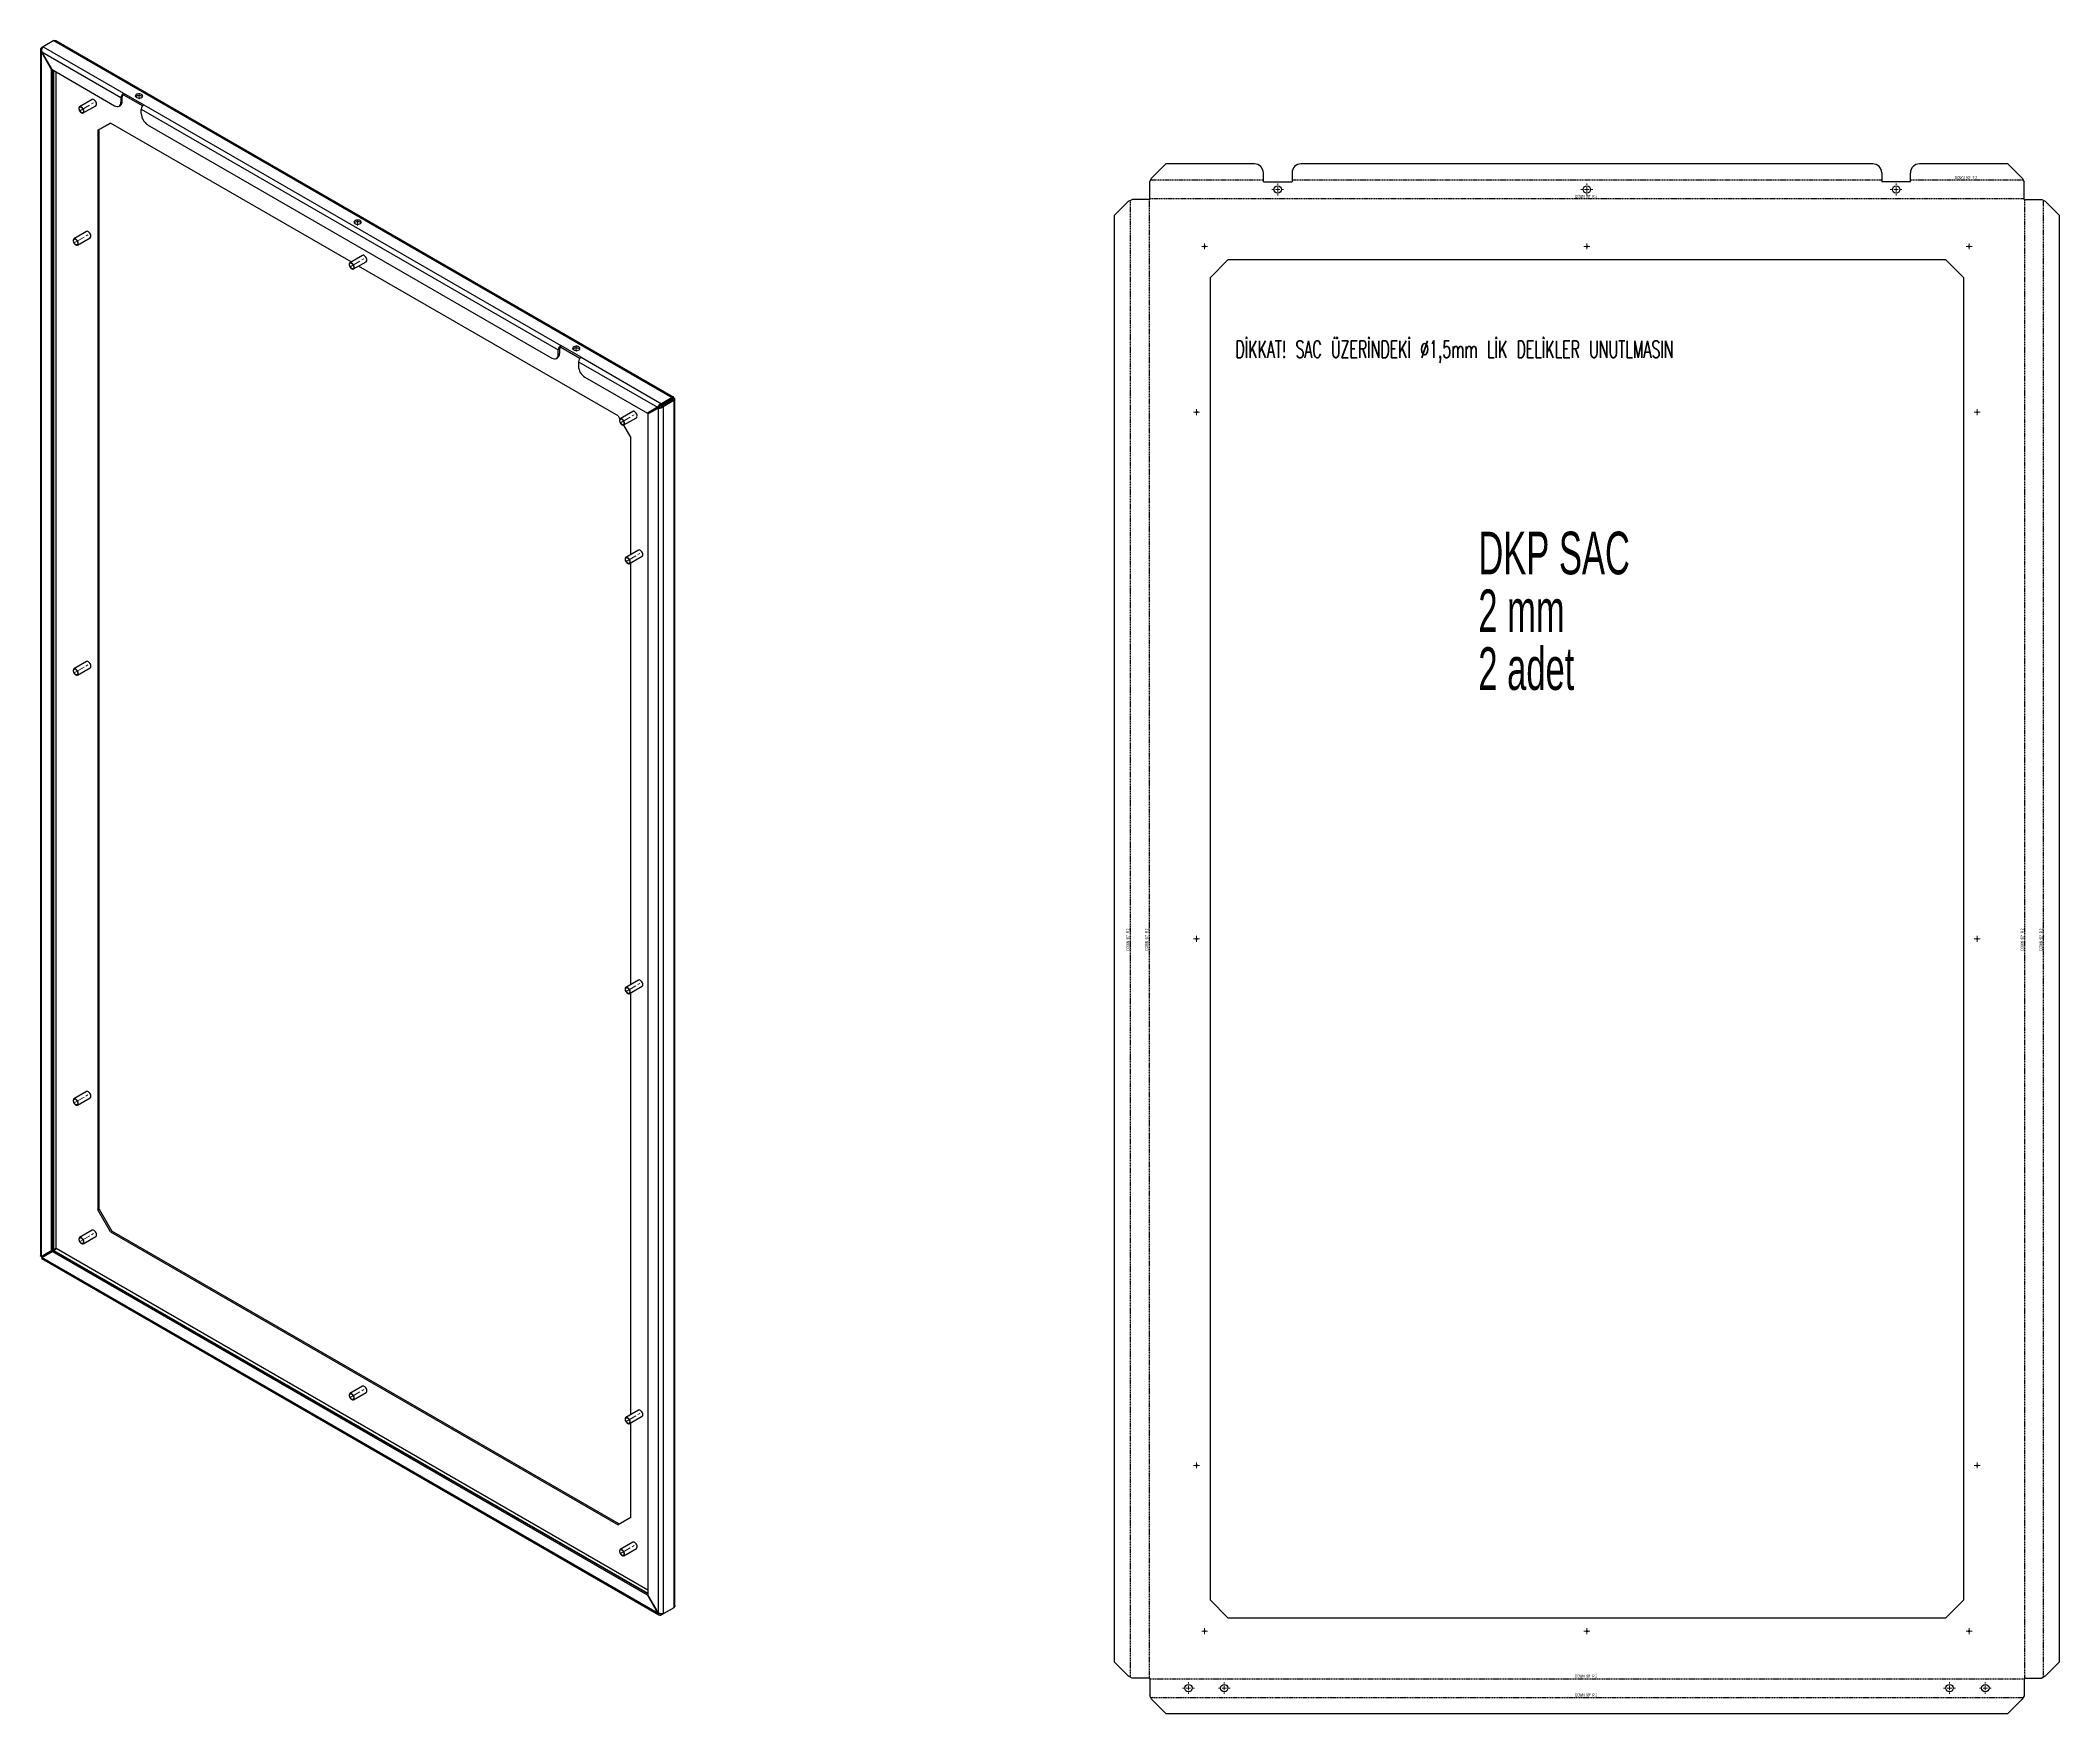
# Model space of a CAD drawing. Header units: millimetres. Extents: x -2498 to -245, y -806 to 1061.
import ezdxf

# ---------------------------------------------------------------- set-up
doc = ezdxf.new("R2010")
doc.units = ezdxf.units.MM
doc.linetypes.add('CENTERX2', pattern=[20.32, 12.7, -2.54, 2.54, -2.54])
doc.linetypes.add('HIDDEN', pattern=[1.905, 1.27, -0.635])
doc.styles.add('SLDTEXTSTYLE0', font='TXT', dxfattribs={"width": 0.605})
doc.styles.add('SLDTEXTSTYLE1', font='TXT', dxfattribs={"width": 0.605, "bigfont": 'bigfont'})
doc.styles.add('SLDTEXTSTYLE2', font='TXT', dxfattribs={"width": 0.5675})

# ---------------------------------------------------------------- blocks, each defined once
blk = doc.blocks.new('SW_CENTERMARKSYMBOL_0')
at = {"color": 0, "linetype": 'Continuous', "lineweight": 18}
for p, q in [((-2.5, 0), (-3.25, 0)), ((0, 0), (-2.5, 0)), ((0, 2.5), (0, 3.25)), ((0, 0), (0, 2.5)), ((0, 0), (0, -2.5)), ((0, 0), (2.5, 0)), ((2.5, 0), (3.25, 0)), ((0, -2.5), (0, -3.25))]:
    blk.add_line(p, q, dxfattribs=at)
blk = doc.blocks.new('SW_CENTERMARKSYMBOL_1')
at = {"color": 0, "linetype": 'Continuous', "lineweight": 18}
for p, q in [((-2.5, 0), (-3.25, 0)), ((0, 0), (-2.5, 0)), ((0, 2.5), (0, 3.25)), ((0, 0), (0, 2.5)), ((0, 0), (0, -2.5)), ((0, 0), (2.5, 0)), ((2.5, 0), (3.25, 0)), ((0, -2.5), (0, -3.25))]:
    blk.add_line(p, q, dxfattribs=at)
blk = doc.blocks.new('SW_CENTERMARKSYMBOL_2')
at = {"color": 0, "linetype": 'Continuous', "lineweight": 18}
for p, q in [((-2.5, 0), (-3.25, 0)), ((0, 0), (-2.5, 0)), ((0, 2.5), (0, 3.25)), ((0, 0), (0, 2.5)), ((0, 0), (0, -2.5)), ((0, 0), (2.5, 0)), ((2.5, 0), (3.25, 0)), ((0, -2.5), (0, -3.25))]:
    blk.add_line(p, q, dxfattribs=at)
blk = doc.blocks.new('SW_CENTERMARKSYMBOL_3')
at = {"color": 0, "linetype": 'Continuous', "lineweight": 18}
for p, q in [((-2.5, 0), (-3.25, 0)), ((0, 0), (-2.5, 0)), ((0, 2.5), (0, 3.25)), ((0, 0), (0, 2.5)), ((0, 0), (0, -2.5)), ((0, 0), (2.5, 0)), ((2.5, 0), (3.25, 0)), ((0, -2.5), (0, -3.25))]:
    blk.add_line(p, q, dxfattribs=at)
blk = doc.blocks.new('SW_CENTERMARKSYMBOL_4')
at = {"color": 0, "linetype": 'Continuous', "lineweight": 18}
for p, q in [((-2.5, 0), (-3.25, 0)), ((0, 0), (-2.5, 0)), ((0, 2.5), (0, 3.25)), ((0, 0), (0, 2.5)), ((0, 0), (0, -2.5)), ((0, 0), (2.5, 0)), ((2.5, 0), (3.25, 0)), ((0, -2.5), (0, -3.25))]:
    blk.add_line(p, q, dxfattribs=at)
blk = doc.blocks.new('SW_CENTERMARKSYMBOL_5')
at = {"color": 0, "linetype": 'Continuous', "lineweight": 18}
for p, q in [((-2.5, 0), (-3.25, 0)), ((0, 0), (-2.5, 0)), ((0, 2.5), (0, 3.25)), ((0, 0), (0, 2.5)), ((0, 0), (0, -2.5)), ((0, 0), (2.5, 0)), ((2.5, 0), (3.25, 0)), ((0, -2.5), (0, -3.25))]:
    blk.add_line(p, q, dxfattribs=at)
blk = doc.blocks.new('SW_CENTERMARKSYMBOL_6')
at = {"color": 0, "linetype": 'Continuous', "lineweight": 18}
for p, q in [((-2.5, 0), (-3.25, 0)), ((0, 0), (-2.5, 0)), ((0, 2.5), (0, 3.25)), ((0, 0), (0, 2.5)), ((0, 0), (0, -2.5)), ((0, 0), (2.5, 0)), ((2.5, 0), (3.25, 0)), ((0, -2.5), (0, -3.25))]:
    blk.add_line(p, q, dxfattribs=at)
blk = doc.blocks.new('SW_CENTERMARKSYMBOL_7')
at = {"color": 0, "linetype": 'Continuous', "lineweight": 18}
for p, q in [((-2.5, 0), (-3.25, 0)), ((0, 0), (-2.5, 0)), ((0, 2.5), (0, 3.25)), ((0, 0), (0, 2.5)), ((0, 0), (0, -2.5)), ((0, 0), (2.5, 0)), ((2.5, 0), (3.25, 0)), ((0, -2.5), (0, -3.25))]:
    blk.add_line(p, q, dxfattribs=at)
blk = doc.blocks.new('SW_CENTERMARKSYMBOL_8')
at = {"color": 0, "linetype": 'Continuous', "lineweight": 18}
for p, q in [((-2.5, 0), (-3.25, 0)), ((0, 0), (-2.5, 0)), ((0, 2.5), (0, 3.25)), ((0, 0), (0, 2.5)), ((0, 0), (0, -2.5)), ((0, 0), (2.5, 0)), ((2.5, 0), (3.25, 0)), ((0, -2.5), (0, -3.25))]:
    blk.add_line(p, q, dxfattribs=at)
blk = doc.blocks.new('SW_CENTERMARKSYMBOL_9')
at = {"color": 0, "linetype": 'Continuous', "lineweight": 18}
for p, q in [((-2.5, 0), (-3.25, 0)), ((0, 0), (-2.5, 0)), ((0, 2.5), (0, 3.25)), ((0, 0), (0, 2.5)), ((0, 0), (0, -2.5)), ((0, 0), (2.5, 0)), ((2.5, 0), (3.25, 0)), ((0, -2.5), (0, -3.25))]:
    blk.add_line(p, q, dxfattribs=at)
blk = doc.blocks.new('SW_CENTERMARKSYMBOL_10')
at = {"color": 0, "linetype": 'Continuous', "lineweight": 18}
for p, q in [((-2.5, 0), (-3.25, 0)), ((0, 0), (-2.5, 0)), ((0, 2.5), (0, 3.25)), ((0, 0), (0, 2.5)), ((0, 0), (0, -2.5)), ((0, 0), (2.5, 0)), ((2.5, 0), (3.25, 0)), ((0, -2.5), (0, -3.25))]:
    blk.add_line(p, q, dxfattribs=at)
blk = doc.blocks.new('SW_CENTERMARKSYMBOL_11')
at = {"color": 0, "linetype": 'Continuous', "lineweight": 18}
for p, q in [((-2.5, 0), (-3.25, 0)), ((0, 0), (-2.5, 0)), ((0, 2.5), (0, 3.25)), ((0, 0), (0, 2.5)), ((0, 0), (0, -2.5)), ((0, 0), (2.5, 0)), ((2.5, 0), (3.25, 0)), ((0, -2.5), (0, -3.25))]:
    blk.add_line(p, q, dxfattribs=at)
blk = doc.blocks.new('SW_CENTERMARKSYMBOL_12')
at = {"color": 0, "linetype": 'Continuous', "lineweight": 18}
for p, q in [((-5, 0), (-6.6, 0)), ((0, 0), (-2.5, 0)), ((0, 5), (0, 6.6)), ((0, 0), (0, 2.5)), ((0, 0), (0, -2.5)), ((0, 0), (2.5, 0)), ((5, 0), (6.6, 0)), ((0, -5), (0, -6.6))]:
    blk.add_line(p, q, dxfattribs=at)
blk = doc.blocks.new('SW_CENTERMARKSYMBOL_13')
at = {"color": 0, "linetype": 'Continuous', "lineweight": 18}
for p, q in [((-5, 0), (-6.6, 0)), ((0, 0), (-2.5, 0)), ((0, 5), (0, 6.6)), ((0, 0), (0, 2.5)), ((0, 0), (0, -2.5)), ((0, 0), (2.5, 0)), ((5, 0), (6.6, 0)), ((0, -5), (0, -6.6))]:
    blk.add_line(p, q, dxfattribs=at)
blk = doc.blocks.new('SW_CENTERMARKSYMBOL_14')
at = {"color": 0, "linetype": 'Continuous', "lineweight": 18}
for p, q in [((-5, 0), (-6.6, 0)), ((0, 0), (-2.5, 0)), ((0, 5), (0, 6.6)), ((0, 0), (0, 2.5)), ((0, 0), (0, -2.5)), ((0, 0), (2.5, 0)), ((5, 0), (6.6, 0)), ((0, -5), (0, -6.6))]:
    blk.add_line(p, q, dxfattribs=at)
blk = doc.blocks.new('SW_CENTERMARKSYMBOL_15')
at = {"color": 0, "linetype": 'Continuous', "lineweight": 18}
for p, q in [((-5, 0), (-6.6, 0)), ((0, 0), (-2.5, 0)), ((0, 5), (0, 6.6)), ((0, 0), (0, 2.5)), ((0, 0), (0, -2.5)), ((0, 0), (2.5, 0)), ((5, 0), (6.6, 0)), ((0, -5), (0, -6.6))]:
    blk.add_line(p, q, dxfattribs=at)
blk = doc.blocks.new('SW_CENTERMARKSYMBOL_16')
at = {"color": 0, "linetype": 'Continuous', "lineweight": 18}
for p, q in [((-5, 0), (-6.6, 0)), ((0, 0), (-2.5, 0)), ((0, 5), (0, 6.6)), ((0, 0), (0, 2.5)), ((0, 0), (0, -2.5)), ((0, 0), (2.5, 0)), ((5, 0), (6.6, 0)), ((0, -5), (0, -6.6))]:
    blk.add_line(p, q, dxfattribs=at)
blk = doc.blocks.new('SW_CENTERMARKSYMBOL_17')
at = {"color": 0, "linetype": 'Continuous', "lineweight": 18}
for p, q in [((-5, 0), (-6.6, 0)), ((0, 0), (-2.5, 0)), ((0, 5), (0, 6.6)), ((0, 0), (0, 2.5)), ((0, 0), (0, -2.5)), ((0, 0), (2.5, 0)), ((5, 0), (6.6, 0)), ((0, -5), (0, -6.6))]:
    blk.add_line(p, q, dxfattribs=at)
blk = doc.blocks.new('SW_CENTERMARKSYMBOL_18')
at = {"color": 0, "linetype": 'Continuous', "lineweight": 18}
for p, q in [((-5, 0), (-6.6, 0)), ((0, 0), (-2.5, 0)), ((0, 5), (0, 6.6)), ((0, 0), (0, 2.5)), ((0, 0), (0, -2.5)), ((0, 0), (2.5, 0)), ((5, 0), (6.6, 0)), ((0, -5), (0, -6.6))]:
    blk.add_line(p, q, dxfattribs=at)

msp = doc.modelspace()

# ---------------------------------------------------------------- linework, layer by layer
at = {"color": 7, "linetype": 'Continuous', "lineweight": 25}
for p, q in [((-2482.8, 1061.2), (-2494.8, 1054.3)), ((-2482.8, 1061.2), (-1792.9, 663)), ((-1791.4, 663.4), (-2480.3, 1061.1)), ((-2497.9, 1050.7), (-2497.9, -295)), ((-2494.8, 1054.3), (-2496.7, 1053.2)), ((-2495.8, 1052.6), (-2496.7, 1053.2)), ((-2496.7, 1048.3), (-2496.2, 1048.6)), ((-2496.7, -295.8), (-2496.7, 1048.3)), ((-2496.7, 1048.3), (-2485.4, 1028.7)), ((-2496.2, 1048.6), (-2408, 997.6)), ((-2484.9, 1029), (-2496.2, 1048.6)), ((-2494.8, 1054.3), (-2405.1, 1002.5)), ((-2485.4, 1028.7), (-2484.9, 1029)), ((-2485.4, -289.3), (-2485.4, 1028.7)), ((-2484.9, 1029), (-2415, 988.6)), ((-2484, -288.5), (-2484, 1028.4)), ((-2483.3, 1028), (-2483.3, -288.1)), ((-2480.4, -287), (-2480.4, 1026.4)), ((-2440, 995.6), (-2454.2, 987.4)), ((-2408, 997.6), (-2408, 992.7)), ((-2408, 992.7), (-2406.5, 993.5)), ((-2406.5, 993.5), (-2406.5, 998.4)), ((-2405.1, 1002.5), (-2382.5, 989.5)), ((-2405.1, 1002.5), (-2405.1, 1000.9)), ((-2405.1, 1000.9), (-2383.7, 988.5)), ((-2450.2, 980.5), (-2436, 988.6)), ((-2433.8, 961.1), (-2419.6, 969.2)), ((-2419.6, 969.2), (-2432.4, 961.9)), ((-2151, 814.2), (-2419.6, 969.2)), ((-2410, 988.1), (-2408.6, 989)), ((-2385.3, 984.6), (-1920.1, 716)), ((-2385.3, 979.7), (-2385.3, 984.6)), ((-2382.5, 989.5), (-1917.2, 720.9)), ((-2432.4, 961.9), (-2433.8, 961.1)), ((-2433.8, 961.1), (-2433.8, -243.7)), ((-2432.4, -242.9), (-2432.4, 961.9)), ((-2378.3, 967.4), (-1927.1, 707)), ((-1260.1, 903.6), (-1258.1, 907.6)), ((-1260.1, 883.9), (-1260.1, 903.6)), ((-1258.1, 907.6), (-1242.1, 923.6)), ((-1143.3, 923.6), (-1242.1, 923.6)), ((-1133.3, 903.6), (-1133.3, 913.6)), ((-1133.3, 903.6), (-1101.3, 903.6)), ((-1101.3, 913.6), (-1101.3, 903.6)), ((-453.3, 923.6), (-1091.3, 923.6)), ((-443.3, 913.6), (-443.3, 903.6)), ((-411.3, 903.6), (-443.3, 903.6)), ((-411.3, 903.6), (-411.3, 913.6)), ((-302.5, 923.6), (-401.3, 923.6)), ((-302.5, 923.6), (-286.5, 907.6)), ((-286.5, 907.6), (-284.5, 903.6)), ((-284.5, 883.9), (-284.5, 903.6)), ((-1299.8, 865.9), (-1283.8, 881.9)), ((-1283.8, 881.9), (-1279.8, 883.9)), ((-1260.1, 883.9), (-1279.8, 883.9)), ((-284.5, 883.9), (-264.8, 883.9)), ((-264.8, 883.9), (-260.8, 881.9)), ((-260.8, 881.9), (-244.8, 865.9)), ((-1299.8, 865.9), (-1299.8, -748.2)), ((-244.8, -748.2), (-244.8, 865.9)), ((-2446.4, 848.2), (-2460.5, 840)), ((-2456.5, 833.1), (-2442.4, 841.3)), ((-2138.4, 821.5), (-2152.6, 813.3)), ((-2148.6, 806.4), (-2134.4, 814.5)), ((-1192.8, 796.6), (-1172.8, 816.6)), ((-371.8, 816.6), (-1172.8, 816.6)), ((-371.8, 816.6), (-351.8, 796.6)), ((-1853.2, 642.3), (-2143, 809.6)), ((-1192.8, 796.6), (-1192.8, -678.9)), ((-351.8, -678.9), (-351.8, 796.6)), ((-1922.1, 706.5), (-1920.7, 707.3)), ((-1920.1, 711.1), (-1920.1, 716)), ((-1920.1, 711.1), (-1918.6, 711.9)), ((-1918.6, 716.8), (-1918.6, 711.9)), ((-1894.6, 707.8), (-1917.2, 720.9)), ((-1917.2, 719.2), (-1917.2, 720.9)), ((-1917.2, 719.2), (-1895.8, 706.8)), ((-1897.4, 702.9), (-1809.2, 652)), ((-1897.4, 702.9), (-1897.4, 698)), ((-1894.6, 707.8), (-1804.9, 656)), ((-1890.4, 685.7), (-1820.5, 645.4)), ((-1792.9, 663), (-1804.9, 656)), ((-1792.9, 661.3), (-1804.9, 654.4)), ((-1804.9, 654.4), (-1804.9, 656)), ((-1792.4, 660.5), (-1804.4, 653.5)), ((-1804.4, 653.5), (-1803, 652.7)), ((-1791, 659.7), (-1803, 652.7)), ((-1792.9, 663), (-1792.9, 661.3)), ((-1792.9, 661.3), (-1792.4, 661.1)), ((-1792.4, 661.1), (-1791, 661.9)), ((-1792.4, 661.1), (-1792.4, 660.5)), ((-1791, 659.7), (-1792.4, 660.5)), ((-1791, 659.7), (-1791, -687.7)), ((-1789.8, -685.5), (-1789.8, 660.8)), ((-1853.2, 642.3), (-1851.3, 638.9)), ((-1836.8, 647.4), (-1851, 639.2)), ((-1847.4, 632.1), (-1839.1, 617.8)), ((-1847, 632.3), (-1832.8, 640.4)), ((-1809.2, 652), (-1820.5, 645.4)), ((-1820.5, 645.4), (-1819.1, 646.2)), ((-1820, 644.6), (-1808.7, 651.1)), ((-1820, 644.6), (-1820, -673.4)), ((-1807.8, 652.8), (-1819.1, 646.2)), ((-1809.2, 652), (-1807.8, 652.8)), ((-1808.7, 651.1), (-1807.3, 651.9)), ((-1808.7, 651.1), (-1808.7, -693)), ((-1803, 652.7), (-1803, -694.6)), ((-1839.1, 487.7), (-1839.1, 617.8)), ((-1830.5, 492.6), (-1844.6, 484.5)), ((-1840.6, 477.5), (-1826.5, 485.7)), ((-1839.1, 7.7), (-1839.1, 478.4)), ((-2446.4, 368.3), (-2460.5, 360.1)), ((-2456.5, 353.2), (-2442.4, 361.3)), ((-1830.5, 12.7), (-1844.6, 4.5)), ((-1840.6, -2.4), (-1826.5, 5.8)), ((-1839.1, -472.2), (-1839.1, -1.5)), ((-2446.4, -111.7), (-2460.5, -119.8)), ((-2456.5, -126.8), (-2442.4, -118.6)), ((-2433.8, -243.7), (-2432.4, -242.9)), ((-2419.6, -268.2), (-2433.8, -243.7)), ((-2432.4, -242.9), (-2418.2, -267.4)), ((-2440, -266.4), (-2454.2, -274.6)), ((-2418.2, -267.4), (-2419.6, -268.2)), ((-2419.6, -268.2), (-1853.2, -595.2)), ((-1851.8, -594.4), (-2418.2, -267.4)), ((-2485.4, -289.3), (-2496.7, -295.8)), ((-2496.2, -296.7), (-2484.9, -290.2)), ((-2483.3, -288.1), (-2495.3, -295)), ((-2484, -288.5), (-2495.3, -295)), ((-2484, -288.5), (-2485.4, -289.3)), ((-2484.9, -290.2), (-2483.5, -289.3)), ((-1820.5, -673.7), (-2484.9, -290.2)), ((-2482.8, -288.9), (-2483.5, -289.3)), ((-1820, -672.4), (-2483.5, -289.3)), ((-2482.8, -288.9), (-1820, -671.5)), ((-1820, -668.3), (-2480.4, -287)), ((-2450.2, -281.5), (-2436, -273.3)), ((-2496.7, -295.8), (-2495.3, -295)), ((-1809.2, -693.3), (-2496.2, -296.7)), ((-2496.1, -298.1), (-1807.7, -695.5)), ((-2495.3, -295), (-2495.3, -295)), ((-2138.4, -440.5), (-2152.6, -448.7)), ((-2148.6, -455.6), (-2134.4, -447.4)), ((-1830.5, -467.2), (-1844.6, -475.4)), ((-1840.6, -482.3), (-1826.5, -474.1)), ((-1839.1, -587), (-1839.1, -481.4)), ((-1839.1, -587), (-1853.2, -595.2)), ((-1836.8, -614.6), (-1851, -622.8)), ((-1847, -629.7), (-1832.8, -621.5)), ((-1820, -673.4), (-1820.5, -673.7)), ((-1820.5, -673.7), (-1809.2, -693.3)), ((-1808.7, -693), (-1820, -673.4)), ((-1809.2, -693.3), (-1808.7, -693)), ((-1792.9, -688.8), (-1804.9, -695.7)), ((-1804.9, -694.6), (-1804.9, -695.7)), ((-1791, -687.7), (-1803, -694.6)), ((-1792.9, -688.8), (-1792.9, -688.8)), ((-1172.8, -698.9), (-1192.8, -678.9)), ((-351.8, -678.9), (-371.8, -698.9)), ((-1172.8, -698.9), (-371.8, -698.9)), ((-1283.8, -764.2), (-1299.8, -748.2)), ((-1279.8, -766.2), (-1283.8, -764.2)), ((-260.8, -764.2), (-264.8, -766.2)), ((-244.8, -748.2), (-260.8, -764.2)), ((-1260.1, -766.2), (-1279.8, -766.2)), ((-1260.1, -766.2), (-1260.1, -785.9)), ((-1258.1, -789.9), (-1260.1, -785.9)), ((-284.5, -785.9), (-286.5, -789.9)), ((-284.5, -766.2), (-264.8, -766.2)), ((-284.5, -766.2), (-284.5, -785.9)), ((-1242.1, -805.9), (-1258.1, -789.9)), ((-1242.1, -805.9), (-302.5, -805.9)), ((-286.5, -789.9), (-302.5, -805.9))]:
    msp.add_line(p, q, dxfattribs=at)
at = {"color": 7, "linetype": 'CENTERX2', "lineweight": 18}
for p, q in [((-2453.9, 982.9), (-2436.3, 993.1)), ((-2387.8, 995.8), (-2387.8, 1001.5)), ((-2143.9, 855), (-2143.9, 860.6)), ((-2460.2, 835.6), (-2442.6, 845.7)), ((-2152.3, 808.8), (-2134.7, 819)), ((-1899.9, 714.2), (-1899.9, 719.8)), ((-1850.7, 634.7), (-1833.1, 644.9)), ((-1844.4, 480), (-1826.8, 490.2)), ((-2460.2, 355.6), (-2442.6, 365.8)), ((-1844.4, 0.1), (-1826.8, 10.2)), ((-2460.2, -124.3), (-2442.6, -114.1)), ((-2453.9, -279), (-2436.3, -268.9)), ((-2152.3, -453.1), (-2134.7, -443)), ((-1844.4, -479.8), (-1826.8, -469.7)), ((-1850.7, -627.2), (-1833.1, -617.1))]:
    msp.add_line(p, q, dxfattribs=at)
at = {"color": 7, "linetype": 'HIDDEN'}
for p, q in [((-1133.3, 905.6), (-1259.1, 905.6)), ((-443.3, 905.6), (-1101.3, 905.6)), ((-285.5, 905.6), (-411.3, 905.6)), ((-1281.8, 882.9), (-1281.8, -765.2)), ((-1260.8, 883.9), (-1260.8, -766.2)), ((-284.5, 884.6), (-1260.1, 884.6)), ((-283.8, -766.2), (-283.8, 883.9)), ((-262.8, -765.2), (-262.8, 882.9)), ((-1260.1, -766.9), (-284.5, -766.9)), ((-1259.1, -787.9), (-285.5, -787.9))]:
    msp.add_line(p, q, dxfattribs=at)
at = {"color": 7, "linetype": 'Continuous', "lineweight": 25, "flags": 128}
for points in [[(-2435.2, 990.5), (-2435.3, 991.5), (-2435.7, 992.6), (-2436.2, 993.6), (-2437, 994.5), (-2437.8, 995.2), (-2438.6, 995.6), (-2439.4, 995.7), (-2440, 995.6)], [(-2415, 988.6), (-2413.7, 988), (-2412.3, 987.7), (-2411.1, 987.7), (-2410, 988.1), (-2409.2, 988.9), (-2408.5, 989.9), (-2408.1, 991.2), (-2408, 992.7)], [(-2384.9, 1001.1), (-2385.9, 1001.5), (-2387, 1001.8), (-2388.3, 1001.8), (-2389.4, 1001.6), (-2390.5, 1001.3), (-2391.3, 1000.7), (-2391.8, 1000.1), (-2391.9, 999.4), (-2391.7, 998.7), (-2391.1, 998.1), (-2390.2, 997.6), (-2389.2, 997.2), (-2388, 997.1), (-2386.7, 997.2), (-2385.6, 997.5), (-2384.7, 997.9), (-2384, 998.5), (-2383.7, 999.2), (-2383.8, 999.9), (-2384.2, 1000.6), (-2384.9, 1001.1)], [(-2391.7, 998.6), (-2391.6, 998.8), (-2390.9, 999.4), (-2390, 999.8), (-2388.9, 1000.1), (-2387.7, 1000.2), (-2386.5, 1000.1), (-2385.4, 999.7), (-2384.5, 999.2), (-2384, 998.6)], [(-2449.3, 982.3), (-2449.5, 983.3), (-2449.8, 984.4), (-2450.4, 985.5), (-2451.1, 986.4), (-2451.9, 987.1), (-2452.8, 987.5), (-2453.6, 987.6), (-2454.2, 987.4), (-2454.7, 986.8), (-2455, 986), (-2455, 985.1), (-2454.7, 984), (-2454.2, 982.9), (-2453.6, 981.9), (-2452.8, 981.1), (-2451.9, 980.6), (-2451.1, 980.3), (-2450.4, 980.4), (-2449.8, 980.7), (-2449.5, 981.4), (-2449.3, 982.3)], [(-2141, 860.3), (-2141.9, 860.7), (-2143.1, 861), (-2144.3, 861), (-2145.5, 860.8), (-2146.5, 860.4), (-2147.3, 859.9), (-2147.8, 859.2), (-2148, 858.5), (-2147.7, 857.8), (-2147.2, 857.2), (-2146.3, 856.7), (-2145.2, 856.4), (-2144, 856.3), (-2142.8, 856.3), (-2141.7, 856.6), (-2140.7, 857.1), (-2140.1, 857.7), (-2139.8, 858.4), (-2139.8, 859.1), (-2140.2, 859.7), (-2141, 860.3)], [(-2147.7, 857.8), (-2147.6, 857.9), (-2147, 858.5), (-2146, 859), (-2144.9, 859.3), (-2143.7, 859.4), (-2142.5, 859.2), (-2141.4, 858.9), (-2140.6, 858.4), (-2140, 857.8)], [(-2455.7, 834.9), (-2455.8, 836), (-2456.2, 837), (-2456.8, 838.1), (-2457.5, 839), (-2458.3, 839.7), (-2459.1, 840.1), (-2459.9, 840.2), (-2460.6, 840), (-2461.1, 839.4), (-2461.3, 838.7), (-2461.3, 837.7), (-2461.1, 836.6), (-2460.6, 835.5), (-2459.9, 834.5), (-2459.1, 833.7), (-2458.3, 833.2), (-2457.5, 832.9), (-2456.8, 833), (-2456.2, 833.4), (-2455.8, 834), (-2455.7, 834.9)], [(-2441.5, 843.1), (-2441.7, 844.1), (-2442, 845.2), (-2442.6, 846.3), (-2443.3, 847.2), (-2444.2, 847.9), (-2445, 848.3), (-2445.8, 848.4), (-2446.4, 848.2)], [(-2147.7, 808.2), (-2147.9, 809.2), (-2148.2, 810.3), (-2148.8, 811.4), (-2149.5, 812.3), (-2150.4, 813), (-2151.2, 813.4), (-2152, 813.5), (-2152.6, 813.3), (-2153.1, 812.7), (-2153.4, 811.9), (-2153.4, 811), (-2153.1, 809.9), (-2152.6, 808.8), (-2152, 807.8), (-2151.2, 807), (-2150.4, 806.5), (-2149.5, 806.2), (-2148.8, 806.3), (-2148.2, 806.7), (-2147.9, 807.3), (-2147.7, 808.2)], [(-2133.6, 816.4), (-2133.7, 817.4), (-2134.1, 818.5), (-2134.7, 819.5), (-2135.4, 820.4), (-2136.2, 821.1), (-2137.1, 821.6), (-2137.8, 821.6), (-2138.4, 821.5)], [(-1927.1, 707), (-1925.7, 706.3), (-1924.4, 706), (-1923.2, 706.1), (-1922.1, 706.5), (-1921.2, 707.2), (-1920.6, 708.2), (-1920.2, 709.5), (-1920.1, 711.1)], [(-1897, 719.5), (-1898, 719.9), (-1899.1, 720.1), (-1900.4, 720.1), (-1901.5, 720), (-1902.6, 719.6), (-1903.4, 719.1), (-1903.9, 718.4), (-1904, 717.7), (-1903.8, 717), (-1903.2, 716.4), (-1902.3, 715.9), (-1901.3, 715.6), (-1900.1, 715.4), (-1898.8, 715.5), (-1897.7, 715.8), (-1896.8, 716.3), (-1896.1, 716.8), (-1895.8, 717.5), (-1895.9, 718.2), (-1896.3, 718.9), (-1897, 719.5)], [(-1903.8, 717), (-1903.7, 717.1), (-1903, 717.7), (-1902.1, 718.2), (-1901, 718.4), (-1899.7, 718.5), (-1898.5, 718.4), (-1897.5, 718.1), (-1896.6, 717.6), (-1896.1, 717)], [(-1846.2, 634.1), (-1846.3, 635.1), (-1846.7, 636.2), (-1847.2, 637.3), (-1848, 638.2), (-1848.8, 638.9), (-1849.6, 639.3), (-1850.4, 639.4), (-1851.1, 639.2), (-1851.5, 638.6), (-1851.8, 637.8), (-1851.8, 636.9), (-1851.5, 635.8), (-1851.1, 634.7), (-1850.4, 633.7), (-1849.6, 632.9), (-1848.8, 632.4), (-1848, 632.1), (-1847.2, 632.2), (-1846.7, 632.6), (-1846.3, 633.2), (-1846.2, 634.1)], [(-1832, 642.3), (-1832.1, 643.3), (-1832.5, 644.4), (-1833.1, 645.4), (-1833.8, 646.3), (-1834.6, 647), (-1835.5, 647.5), (-1836.3, 647.5), (-1836.8, 647.4)], [(-1839.8, 479.4), (-1839.9, 480.4), (-1840.3, 481.5), (-1840.9, 482.5), (-1841.6, 483.5), (-1842.4, 484.1), (-1843.3, 484.6), (-1844, 484.7), (-1844.7, 484.4), (-1845.2, 483.9), (-1845.4, 483.1), (-1845.4, 482.1), (-1845.2, 481.1), (-1844.7, 480), (-1844, 479), (-1843.3, 478.2), (-1842.4, 477.6), (-1841.6, 477.4), (-1840.9, 477.4), (-1840.3, 477.8), (-1839.9, 478.5), (-1839.8, 479.4)], [(-1825.7, 487.5), (-1825.8, 488.6), (-1826.1, 489.7), (-1826.7, 490.7), (-1827.5, 491.6), (-1828.3, 492.3), (-1829.1, 492.7), (-1829.9, 492.8), (-1830.5, 492.6)], [(-2441.5, 363.2), (-2441.7, 364.2), (-2442, 365.3), (-2442.6, 366.3), (-2443.3, 367.2), (-2444.2, 367.9), (-2445, 368.3), (-2445.8, 368.4), (-2446.4, 368.3)], [(-2455.7, 355), (-2455.8, 356), (-2456.2, 357.1), (-2456.8, 358.2), (-2457.5, 359.1), (-2458.3, 359.8), (-2459.1, 360.2), (-2459.9, 360.3), (-2460.6, 360), (-2461.1, 359.5), (-2461.3, 358.7), (-2461.3, 357.8), (-2461.1, 356.7), (-2460.6, 355.6), (-2459.9, 354.6), (-2459.1, 353.8), (-2458.3, 353.3), (-2457.5, 353), (-2456.8, 353.1), (-2456.2, 353.4), (-2455.8, 354.1), (-2455.7, 355)], [(-1839.8, -0.5), (-1839.9, 0.5), (-1840.3, 1.6), (-1840.9, 2.6), (-1841.6, 3.5), (-1842.4, 4.2), (-1843.3, 4.6), (-1844, 4.7), (-1844.7, 4.5), (-1845.2, 4), (-1845.4, 3.2), (-1845.4, 2.2), (-1845.2, 1.1), (-1844.7, 0.1), (-1844, -0.9), (-1843.3, -1.7), (-1842.4, -2.3), (-1841.6, -2.6), (-1840.9, -2.5), (-1840.3, -2.1), (-1839.9, -1.4), (-1839.8, -0.5)], [(-1825.7, 7.6), (-1825.8, 8.7), (-1826.1, 9.7), (-1826.7, 10.8), (-1827.5, 11.7), (-1828.3, 12.4), (-1829.1, 12.8), (-1829.9, 12.9), (-1830.5, 12.7)], [(-2441.5, -116.8), (-2441.7, -115.7), (-2442, -114.6), (-2442.6, -113.6), (-2443.3, -112.7), (-2444.2, -112), (-2445, -111.6), (-2445.8, -111.5), (-2446.4, -111.7)], [(-2455.7, -124.9), (-2455.8, -123.9), (-2456.2, -122.8), (-2456.8, -121.8), (-2457.5, -120.8), (-2458.3, -120.2), (-2459.1, -119.7), (-2459.9, -119.6), (-2460.6, -119.9), (-2461.1, -120.4), (-2461.3, -121.2), (-2461.3, -122.2), (-2461.1, -123.2), (-2460.6, -124.3), (-2459.9, -125.3), (-2459.1, -126.1), (-2458.3, -126.7), (-2457.5, -126.9), (-2456.8, -126.9), (-2456.2, -126.5), (-2455.8, -125.8), (-2455.7, -124.9)], [(-2435.2, -271.5), (-2435.3, -270.5), (-2435.7, -269.4), (-2436.2, -268.3), (-2437, -267.4), (-2437.8, -266.7), (-2438.6, -266.3), (-2439.4, -266.2), (-2440, -266.4)], [(-2449.3, -279.7), (-2449.5, -278.6), (-2449.8, -277.5), (-2450.4, -276.5), (-2451.1, -275.6), (-2451.9, -274.9), (-2452.8, -274.5), (-2453.6, -274.4), (-2454.2, -274.6), (-2454.7, -275.1), (-2455, -275.9), (-2455, -276.9), (-2454.7, -278), (-2454.2, -279.1), (-2453.6, -280), (-2452.8, -280.8), (-2451.9, -281.4), (-2451.1, -281.7), (-2450.4, -281.6), (-2449.8, -281.2), (-2449.5, -280.5), (-2449.3, -279.7)], [(-2147.7, -453.8), (-2147.9, -452.7), (-2148.2, -451.6), (-2148.8, -450.6), (-2149.5, -449.7), (-2150.4, -449), (-2151.2, -448.6), (-2152, -448.5), (-2152.6, -448.7), (-2153.1, -449.2), (-2153.4, -450), (-2153.4, -451), (-2153.1, -452.1), (-2152.6, -453.1), (-2152, -454.1), (-2151.2, -454.9), (-2150.4, -455.5), (-2149.5, -455.8), (-2148.8, -455.7), (-2148.2, -455.3), (-2147.9, -454.6), (-2147.7, -453.8)], [(-2133.6, -445.6), (-2133.7, -444.6), (-2134.1, -443.5), (-2134.7, -442.4), (-2135.4, -441.5), (-2136.2, -440.8), (-2137.1, -440.4), (-2137.8, -440.3), (-2138.4, -440.5)], [(-1825.7, -472.3), (-1825.8, -471.3), (-1826.1, -470.2), (-1826.7, -469.1), (-1827.5, -468.2), (-1828.3, -467.5), (-1829.1, -467.1), (-1829.9, -467), (-1830.5, -467.2)], [(-1839.8, -480.5), (-1839.9, -479.4), (-1840.3, -478.3), (-1840.9, -477.3), (-1841.6, -476.4), (-1842.4, -475.7), (-1843.3, -475.3), (-1844, -475.2), (-1844.7, -475.4), (-1845.2, -475.9), (-1845.4, -476.7), (-1845.4, -477.7), (-1845.2, -478.8), (-1844.7, -479.9), (-1844, -480.8), (-1843.3, -481.7), (-1842.4, -482.2), (-1841.6, -482.5), (-1840.9, -482.4), (-1840.3, -482), (-1839.9, -481.4), (-1839.8, -480.5)], [(-1846.2, -627.9), (-1846.3, -626.8), (-1846.7, -625.7), (-1847.2, -624.7), (-1848, -623.8), (-1848.8, -623.1), (-1849.6, -622.7), (-1850.4, -622.6), (-1851.1, -622.8), (-1851.5, -623.3), (-1851.8, -624.1), (-1851.8, -625.1), (-1851.5, -626.2), (-1851.1, -627.2), (-1850.4, -628.2), (-1849.6, -629), (-1848.8, -629.6), (-1848, -629.9), (-1847.2, -629.8), (-1846.7, -629.4), (-1846.3, -628.7), (-1846.2, -627.9)], [(-1832, -619.7), (-1832.1, -618.7), (-1832.5, -617.6), (-1833.1, -616.5), (-1833.8, -615.6), (-1834.6, -614.9), (-1835.5, -614.5), (-1836.3, -614.4), (-1836.8, -614.6)]]:
    msp.add_lwpolyline(points, dxfattribs=at)
at = {"color": 7, "linetype": 'Continuous', "lineweight": 18, "flags": 128}
for points in [[(-2452.2, 986.6), (-2451.3, 985.9), (-2450.5, 984.9), (-2450, 983.7), (-2449.8, 982.6), (-2450, 981.7), (-2450.5, 981.1), (-2451.3, 980.9), (-2452.2, 981.2), (-2453, 982), (-2453.8, 983), (-2454.3, 984.2), (-2454.5, 985.3), (-2454.3, 986.2), (-2453.8, 986.8), (-2453, 987), (-2452.2, 986.6)], [(-2458.5, 839.3), (-2457.6, 838.5), (-2456.9, 837.5), (-2456.4, 836.3), (-2456.2, 835.2), (-2456.4, 834.3), (-2456.9, 833.7), (-2457.6, 833.5), (-2458.5, 833.8), (-2459.4, 834.6), (-2460.2, 835.6), (-2460.7, 836.8), (-2460.9, 837.9), (-2460.7, 838.8), (-2460.2, 839.4), (-2459.4, 839.6), (-2458.5, 839.3)], [(-2150.6, 812.5), (-2149.7, 811.8), (-2148.9, 810.8), (-2148.4, 809.6), (-2148.2, 808.5), (-2148.4, 807.6), (-2148.9, 807), (-2149.7, 806.8), (-2150.6, 807.1), (-2151.5, 807.9), (-2152.2, 808.9), (-2152.7, 810.1), (-2152.9, 811.2), (-2152.7, 812.1), (-2152.2, 812.7), (-2151.5, 812.9), (-2150.6, 812.5)], [(-1849, 638.4), (-1848.1, 637.7), (-1847.3, 636.7), (-1846.8, 635.5), (-1846.7, 634.4), (-1846.8, 633.5), (-1847.3, 632.9), (-1848.1, 632.7), (-1849, 633), (-1849.9, 633.8), (-1850.6, 634.8), (-1851.2, 636), (-1851.3, 637.1), (-1851.2, 638), (-1850.6, 638.6), (-1849.9, 638.8), (-1849, 638.4)], [(-1842.6, 483.7), (-1841.7, 483), (-1841, 482), (-1840.5, 480.8), (-1840.3, 479.7), (-1840.5, 478.7), (-1841, 478.1), (-1841.7, 478), (-1842.6, 478.3), (-1843.5, 479), (-1844.3, 480.1), (-1844.8, 481.2), (-1845, 482.4), (-1844.8, 483.3), (-1844.3, 483.9), (-1843.5, 484), (-1842.6, 483.7)], [(-2458.5, 359.3), (-2457.6, 358.6), (-2456.9, 357.6), (-2456.4, 356.4), (-2456.2, 355.3), (-2456.4, 354.3), (-2456.9, 353.8), (-2457.6, 353.6), (-2458.5, 353.9), (-2459.4, 354.7), (-2460.2, 355.7), (-2460.7, 356.8), (-2460.9, 358), (-2460.7, 358.9), (-2460.2, 359.5), (-2459.4, 359.6), (-2458.5, 359.3)], [(-1842.6, 3.8), (-1841.7, 3.1), (-1841, 2), (-1840.5, 0.9), (-1840.3, -0.3), (-1840.5, -1.2), (-1841, -1.8), (-1841.7, -1.9), (-1842.6, -1.6), (-1843.5, -0.9), (-1844.3, 0.1), (-1844.8, 1.3), (-1845, 2.4), (-1844.8, 3.4), (-1844.3, 4), (-1843.5, 4.1), (-1842.6, 3.8)], [(-2458.5, -120.6), (-2457.6, -121.3), (-2456.9, -122.3), (-2456.4, -123.5), (-2456.2, -124.6), (-2456.4, -125.6), (-2456.9, -126.2), (-2457.6, -126.3), (-2458.5, -126), (-2459.4, -125.3), (-2460.2, -124.2), (-2460.7, -123.1), (-2460.9, -121.9), (-2460.7, -121), (-2460.2, -120.4), (-2459.4, -120.3), (-2458.5, -120.6)], [(-2452.2, -275.3), (-2451.3, -276), (-2450.5, -277.1), (-2450, -278.2), (-2449.8, -279.4), (-2450, -280.3), (-2450.5, -280.9), (-2451.3, -281), (-2452.2, -280.7), (-2453, -280), (-2453.8, -279), (-2454.3, -277.8), (-2454.5, -276.7), (-2454.3, -275.7), (-2453.8, -275.2), (-2453, -275), (-2452.2, -275.3)], [(-2150.6, -449.4), (-2149.7, -450.1), (-2148.9, -451.2), (-2148.4, -452.3), (-2148.2, -453.5), (-2148.4, -454.4), (-2148.9, -455), (-2149.7, -455.1), (-2150.6, -454.8), (-2151.5, -454.1), (-2152.2, -453.1), (-2152.7, -451.9), (-2152.9, -450.8), (-2152.7, -449.8), (-2152.2, -449.3), (-2151.5, -449.1), (-2150.6, -449.4)], [(-1842.6, -476.1), (-1841.7, -476.9), (-1841, -477.9), (-1840.5, -479.1), (-1840.3, -480.2), (-1840.5, -481.1), (-1841, -481.7), (-1841.7, -481.9), (-1842.6, -481.5), (-1843.5, -480.8), (-1844.3, -479.8), (-1844.8, -478.6), (-1845, -477.5), (-1844.8, -476.6), (-1844.3, -476), (-1843.5, -475.8), (-1842.6, -476.1)], [(-1849, -623.5), (-1848.1, -624.2), (-1847.3, -625.3), (-1846.8, -626.4), (-1846.7, -627.6), (-1846.8, -628.5), (-1847.3, -629.1), (-1848.1, -629.2), (-1849, -628.9), (-1849.9, -628.2), (-1850.6, -627.2), (-1851.2, -626), (-1851.3, -624.9), (-1851.2, -623.9), (-1850.6, -623.4), (-1849.9, -623.2), (-1849, -623.5)]]:
    msp.add_lwpolyline(points, dxfattribs=at)
at = {"color": 7, "linetype": 'Continuous', "lineweight": 25}
for centre, radius in [((-1117.3, 895.1), 4.1), ((-772.3, 895.1), 4.1), ((-427.3, 895.1), 4.1), ((-1198.8, 831.6), 0.75), ((-772.3, 831.6), 0.75), ((-345.8, 831.6), 0.75), ((-1207.8, 646.6), 0.75), ((-336.8, 646.6), 0.75), ((-1207.8, 58.8), 0.75), ((-336.8, 58.8), 0.75), ((-1207.8, -528.9), 0.75), ((-336.8, -528.9), 0.75), ((-1198.8, -713.9), 0.75), ((-772.3, -713.9), 0.75), ((-345.8, -713.9), 0.75), ((-1216.9, -777.4), 4.1), ((-1176.9, -777.4), 4.1), ((-367.7, -777.4), 4.1), ((-327.7, -777.4), 4.1)]:
    msp.add_circle(centre, radius, dxfattribs=at)
for centre, radius, start, end in [((-2411.3, 992.9), 4.8, 304.0564, 7.2558), ((-2401.8, 997.3), 6.15, 122.6055, 177.3945), ((-2403.5, 998.3), 3.07, 122.6055, 177.3945), ((-2437.1, 990.2), 1.96, 304.8223, 6.4898), ((-2379.2, 984.3), 6.15, 122.6055, 177.3945), ((-2370, 980.4), 15.4, 182.6055, 237.3945), ((-1143.3, 913.6), 10, 0, 90), ((-1091.3, 913.6), 10, 90, 180), ((-453.3, 913.6), 10, 0, 90), ((-401.3, 913.6), 10, 90, 180), ((-2443.5, 842.9), 1.96, 304.8223, 6.4898), ((-2135.6, 816.1), 1.96, 304.8223, 6.4898), ((-1923.4, 711.3), 4.8, 304.0564, 7.2558), ((-1913.9, 715.7), 6.15, 122.6055, 177.3945), ((-1915.6, 716.6), 3.07, 122.6055, 177.3945), ((-1891.3, 702.6), 6.15, 122.6055, 177.3945), ((-1882.1, 698.7), 15.4, 182.6055, 237.3945), ((-1834, 642), 1.96, 304.8223, 6.4898), ((-1827.6, 487.3), 1.96, 304.8223, 6.4898), ((-2443.5, 362.9), 1.96, 304.8223, 6.4898), ((-1827.6, 7.4), 1.96, 304.8223, 6.4898), ((-2443.5, -117), 1.96, 304.8223, 6.4898), ((-2437.1, -271.7), 1.96, 304.8223, 6.4898), ((-2135.6, -445.8), 1.96, 304.8223, 6.4898), ((-1827.6, -472.5), 1.96, 304.8223, 6.4898), ((-1834, -619.9), 1.96, 304.8223, 6.4898)]:
    msp.add_arc(centre, radius, start, end, dxfattribs=at)
for points, knots in [([(-2482.8, 1061.2), (-2482.4, 1061.3), (-2481.6, 1061.5), (-2480.8, 1061.4), (-2480.4, 1061.2), (-2480.3, 1061.1)], [0, 0, 0, 0, 0.438796, 0.877621, 1, 1, 1, 1]), ([(-2496.7, 1053.2), (-2496.9, 1053), (-2497.1, 1052.8), (-2497.3, 1052.4), (-2497.5, 1052.2), (-2497.7, 1051.8), (-2497.7, 1051.6), (-2497.8, 1051.2), (-2497.9, 1050.9), (-2497.9, 1050.5), (-2497.8, 1050.3), (-2497.7, 1049.9), (-2497.7, 1049.6), (-2497.5, 1049.2), (-2497.3, 1049), (-2497.1, 1048.6), (-2496.9, 1048.4), (-2496.7, 1048.3)], [0, 0, 0, 0, 0.125, 0.125, 0.25, 0.25, 0.375, 0.375, 0.5, 0.5, 0.625, 0.625, 0.75, 0.75, 0.875, 0.875, 1, 1, 1, 1]), ([(-2496.2, 1048.6), (-2496.3, 1048.8), (-2496.3, 1049.1), (-2496.3, 1049.6), (-2496.4, 1049.9), (-2496.3, 1050.4), (-2496.3, 1050.7), (-2496.2, 1051.2), (-2496.2, 1051.5), (-2496, 1052), (-2495.9, 1052.3), (-2495.7, 1052.7), (-2495.6, 1053), (-2495.4, 1053.4), (-2495.3, 1053.6), (-2495, 1054), (-2494.9, 1054.1), (-2494.8, 1054.3)], [0, 0, 0, 0, 0.125, 0.125, 0.25, 0.25, 0.375, 0.375, 0.5, 0.5, 0.625, 0.625, 0.75, 0.75, 0.875, 0.875, 1, 1, 1, 1]), ([(-1804.9, 656), (-1805.2, 656), (-1805.4, 655.9), (-1805.9, 655.6), (-1806.1, 655.5), (-1806.6, 655.2), (-1806.8, 655.1), (-1807.3, 654.7), (-1807.5, 654.5), (-1807.8, 654.1), (-1808, 653.9), (-1808.3, 653.5), (-1808.5, 653.3), (-1808.7, 652.9), (-1808.9, 652.7), (-1809, 652.3), (-1809.1, 652.1), (-1809.2, 652)], [0, 0, 0, 0, 0.125, 0.125, 0.25, 0.25, 0.375, 0.375, 0.5, 0.5, 0.625, 0.625, 0.75, 0.75, 0.875, 0.875, 1, 1, 1, 1]), ([(-1804.9, 654.4), (-1805.2, 654.4), (-1805.5, 654.3), (-1806, 654.1), (-1806.1, 654.1), (-1806.4, 653.9), (-1806.5, 653.8), (-1806.8, 653.7), (-1806.9, 653.6), (-1807.1, 653.4), (-1807.2, 653.3), (-1807.4, 653.2), (-1807.5, 653.1), (-1807.6, 652.9), (-1807.7, 652.8), (-1807.8, 652.8)], [0, 0, 0, 0, 0.25, 0.25, 0.375, 0.375, 0.5, 0.5, 0.625, 0.625, 0.75, 0.75, 0.875, 0.875, 1, 1, 1, 1]), ([(-1807.3, 651.9), (-1807.1, 651.9), (-1806.9, 652), (-1806.5, 652.1), (-1806.4, 652.1), (-1806.1, 652.3), (-1806, 652.3), (-1805.7, 652.5), (-1805.6, 652.5), (-1805.3, 652.7), (-1805.2, 652.8), (-1805, 653), (-1804.9, 653.1), (-1804.6, 653.3), (-1804.5, 653.4), (-1804.4, 653.5)], [0, 0, 0, 0, 0.25, 0.25, 0.375, 0.375, 0.5, 0.5, 0.625, 0.625, 0.75, 0.75, 0.875, 0.875, 1, 1, 1, 1]), ([(-1791, 661.9), (-1791, 662.1), (-1791, 662.2), (-1790.9, 662.6), (-1791, 662.7), (-1791, 663), (-1791.1, 663.1), (-1791.2, 663.3), (-1791.3, 663.4), (-1791.5, 663.5), (-1791.6, 663.5), (-1791.8, 663.5), (-1791.9, 663.5), (-1792.3, 663.4), (-1792.6, 663.2), (-1792.9, 663)], [0, 0, 0, 0, 0.125, 0.125, 0.25, 0.25, 0.375, 0.375, 0.5, 0.5, 0.625, 0.625, 0.75, 0.75, 1, 1, 1, 1]), ([(-1792.4, 661.1), (-1792.3, 661.2), (-1792.3, 661.4), (-1792.3, 661.5), (-1792.3, 661.6), (-1792.3, 661.7), (-1792.4, 661.7), (-1792.4, 661.7), (-1792.4, 661.7), (-1792.5, 661.7), (-1792.6, 661.7), (-1792.7, 661.6), (-1792.7, 661.6), (-1792.8, 661.5), (-1792.9, 661.4), (-1792.9, 661.3)], [0, 0, 0, 0, 0.25, 0.25, 0.375, 0.375, 0.5, 0.5, 0.625, 0.625, 0.75, 0.75, 0.875, 0.875, 1, 1, 1, 1]), ([(-1792.4, 660.5), (-1792.2, 660.5), (-1792.1, 660.5), (-1791.9, 660.6), (-1791.9, 660.6), (-1791.9, 660.7), (-1791.8, 660.7), (-1791.8, 660.8), (-1791.9, 660.8), (-1791.9, 660.9), (-1791.9, 660.9), (-1792, 661), (-1792.1, 661), (-1792.2, 661), (-1792.3, 661), (-1792.4, 661.1)], [0, 0, 0, 0, 0.25, 0.25, 0.375, 0.375, 0.5, 0.5, 0.625, 0.625, 0.75, 0.75, 0.875, 0.875, 1, 1, 1, 1]), ([(-1791, 659.7), (-1790.8, 659.7), (-1790.7, 659.8), (-1790.4, 660), (-1790.2, 660.1), (-1790, 660.2), (-1790, 660.3), (-1789.9, 660.6), (-1789.8, 660.7), (-1789.8, 660.9), (-1789.9, 661), (-1790, 661.2), (-1790, 661.3), (-1790.3, 661.6), (-1790.6, 661.7), (-1791, 661.9)], [0, 0, 0, 0, 0.125, 0.125, 0.25, 0.25, 0.375, 0.375, 0.5, 0.5, 0.625, 0.625, 0.75, 0.75, 1, 1, 1, 1]), ([(-1808.7, 651.1), (-1808.5, 651.1), (-1808.3, 651), (-1807.9, 651), (-1807.6, 651), (-1807.1, 651), (-1806.9, 651), (-1806.4, 651.1), (-1806.1, 651.2), (-1805.6, 651.3), (-1805.3, 651.4), (-1804.8, 651.6), (-1804.6, 651.7), (-1804.1, 651.9), (-1803.9, 652.1), (-1803.4, 652.4), (-1803.2, 652.5), (-1803, 652.7)], [0, 0, 0, 0, 0.125, 0.125, 0.25, 0.25, 0.375, 0.375, 0.5, 0.5, 0.625, 0.625, 0.75, 0.75, 0.875, 0.875, 1, 1, 1, 1]), ([(-2483.3, -288.1), (-2483.1, -287.9), (-2482.9, -287.7), (-2482.5, -287.5), (-2482.4, -287.4), (-2482.1, -287.3), (-2482, -287.2), (-2481.7, -287.2), (-2481.6, -287.1), (-2481.3, -287.1), (-2481.2, -287), (-2481, -287), (-2480.9, -287), (-2480.6, -287), (-2480.5, -287), (-2480.4, -287)], [0, 0, 0, 0, 0.25, 0.25, 0.375, 0.375, 0.5, 0.5, 0.625, 0.625, 0.75, 0.75, 0.875, 0.875, 1, 1, 1, 1]), ([(-2480.4, -287), (-2480.5, -287.2), (-2480.6, -287.4), (-2480.8, -287.7), (-2480.9, -287.8), (-2481.1, -288), (-2481.2, -288.1), (-2481.4, -288.2), (-2481.5, -288.3), (-2481.8, -288.5), (-2481.9, -288.6), (-2482.1, -288.7), (-2482.2, -288.8), (-2482.5, -288.9), (-2482.6, -288.9), (-2482.8, -288.9)], [0, 0, 0, 0, 0.25, 0.25, 0.375, 0.375, 0.5, 0.5, 0.625, 0.625, 0.75, 0.75, 0.875, 0.875, 1, 1, 1, 1]), ([(-2496.7, -295.8), (-2497, -295.7), (-2497.6, -295.6), (-2497.9, -295.2), (-2497.8, -295), (-2497.8, -295)], [0, 0, 0, 0, 0.451058, 0.902196, 1, 1, 1, 1]), ([(-2496.1, -298.1), (-2496.2, -298), (-2496.4, -297.8), (-2496.4, -297.3), (-2496.2, -296.8), (-2496.2, -296.7)], [0, 0, 0, 0, 0.352814, 0.803155, 1, 1, 1, 1]), ([(-1809.2, -693.3), (-1809.1, -693.5), (-1809.1, -693.8), (-1808.9, -694.2), (-1808.7, -694.4), (-1808.5, -694.8), (-1808.3, -695), (-1808, -695.3), (-1807.8, -695.4), (-1807.5, -695.6), (-1807.3, -695.7), (-1806.8, -695.9), (-1806.6, -695.9), (-1806.2, -695.9), (-1805.9, -695.9), (-1805.4, -695.9), (-1805.2, -695.8), (-1804.9, -695.7)], [0, 0, 0, 0, 0.125, 0.125, 0.25, 0.25, 0.375, 0.375, 0.5, 0.5, 0.625, 0.625, 0.75, 0.75, 0.875, 0.875, 1, 1, 1, 1]), ([(-1803, -694.6), (-1803.2, -694.7), (-1803.4, -694.7), (-1803.9, -694.7), (-1804.1, -694.7), (-1804.6, -694.7), (-1804.8, -694.7), (-1805.3, -694.6), (-1805.6, -694.6), (-1806.1, -694.4), (-1806.4, -694.3), (-1806.9, -694.2), (-1807.1, -694), (-1807.6, -693.8), (-1807.9, -693.7), (-1808.3, -693.3), (-1808.5, -693.2), (-1808.7, -693)], [0, 0, 0, 0, 0.125, 0.125, 0.25, 0.25, 0.375, 0.375, 0.5, 0.5, 0.625, 0.625, 0.75, 0.75, 0.875, 0.875, 1, 1, 1, 1]), ([(-1789.9, -685.5), (-1789.9, -685.8), (-1789.9, -686.4), (-1790.4, -687.1), (-1790.8, -687.5), (-1791, -687.7)], [0, 0, 0, 0, 0.315813, 0.753902, 1, 1, 1, 1])]:
    msp.add_open_spline(points, degree=3, knots=knots, dxfattribs=at)

# ---------------------------------------------------------------- block references
at = {"color": 7, "linetype": 'Continuous', "lineweight": 18}
for name, p in [('SW_CENTERMARKSYMBOL_18', (-1117.3, 895.1)), ('SW_CENTERMARKSYMBOL_16', (-772.3, 895.1)), ('SW_CENTERMARKSYMBOL_17', (-427.3, 895.1)), ('SW_CENTERMARKSYMBOL_0', (-1198.8, 831.6)), ('SW_CENTERMARKSYMBOL_11', (-772.3, 831.6)), ('SW_CENTERMARKSYMBOL_10', (-345.8, 831.6)), ('SW_CENTERMARKSYMBOL_1', (-1207.8, 646.6)), ('SW_CENTERMARKSYMBOL_9', (-336.8, 646.6)), ('SW_CENTERMARKSYMBOL_2', (-1207.8, 58.8)), ('SW_CENTERMARKSYMBOL_8', (-336.8, 58.8)), ('SW_CENTERMARKSYMBOL_3', (-1207.8, -528.9)), ('SW_CENTERMARKSYMBOL_7', (-336.8, -528.9)), ('SW_CENTERMARKSYMBOL_4', (-1198.8, -713.9)), ('SW_CENTERMARKSYMBOL_5', (-772.3, -713.9)), ('SW_CENTERMARKSYMBOL_6', (-345.8, -713.9)), ('SW_CENTERMARKSYMBOL_15', (-1216.9, -777.4)), ('SW_CENTERMARKSYMBOL_14', (-1176.9, -777.4)), ('SW_CENTERMARKSYMBOL_12', (-367.7, -777.4)), ('SW_CENTERMARKSYMBOL_13', (-327.7, -777.4))]:
    msp.add_blockref(name, p, dxfattribs=at)

# ---------------------------------------------------------------- texts
at = {"color": 7, "linetype": 'Continuous', "lineweight": 0}
for s, insert, char_height, attachment_point, style in [('DOWN  90°  R 2', (-349.3, 910.1), 3.5, 2, 'SLDTEXTSTYLE2'), ('DOWN  90°  R 2', (-773.2, 889.1), 3.5, 2, 'SLDTEXTSTYLE2'), ('DİKKAT! SAC ÜZERİNDEKİ Ø1,5mm LİK DELİKLER UNUTLMASIN', (-1164.4, 726.3), 19.05, 1, 'SLDTEXTSTYLE1'), ('DKP SAC', (-893.4, 513.2), 47.62, 1, 'SLDTEXTSTYLE0'), ('2 mm', (-893.4, 448.7), 47.62, 1, 'SLDTEXTSTYLE0'), ('2 adet', (-893.4, 384.2), 47.62, 1, 'SLDTEXTSTYLE0'), ('DOWN  90°  R 2', (-773.2, -762.3), 3.5, 2, 'SLDTEXTSTYLE2'), ('DOWN  90°  R 2', (-773.2, -783.4), 3.5, 2, 'SLDTEXTSTYLE2')]:
    msp.add_mtext(s, dxfattribs=dict(at, insert=insert, char_height=char_height, attachment_point=attachment_point, style=style))
at = {"color": 7, "linetype": 'Continuous', "lineweight": 0, "char_height": 3.5, "attachment_point": 2, "rotation": 90, "style": 'SLDTEXTSTYLE2'}
for insert in [(-1286.3, 58), (-1265.3, 58), (-288.3, 58), (-267.3, 58)]:
    msp.add_mtext('DOWN  90°  R 2', dxfattribs=dict(at, insert=insert))

doc.saveas('drawing.dxf')
